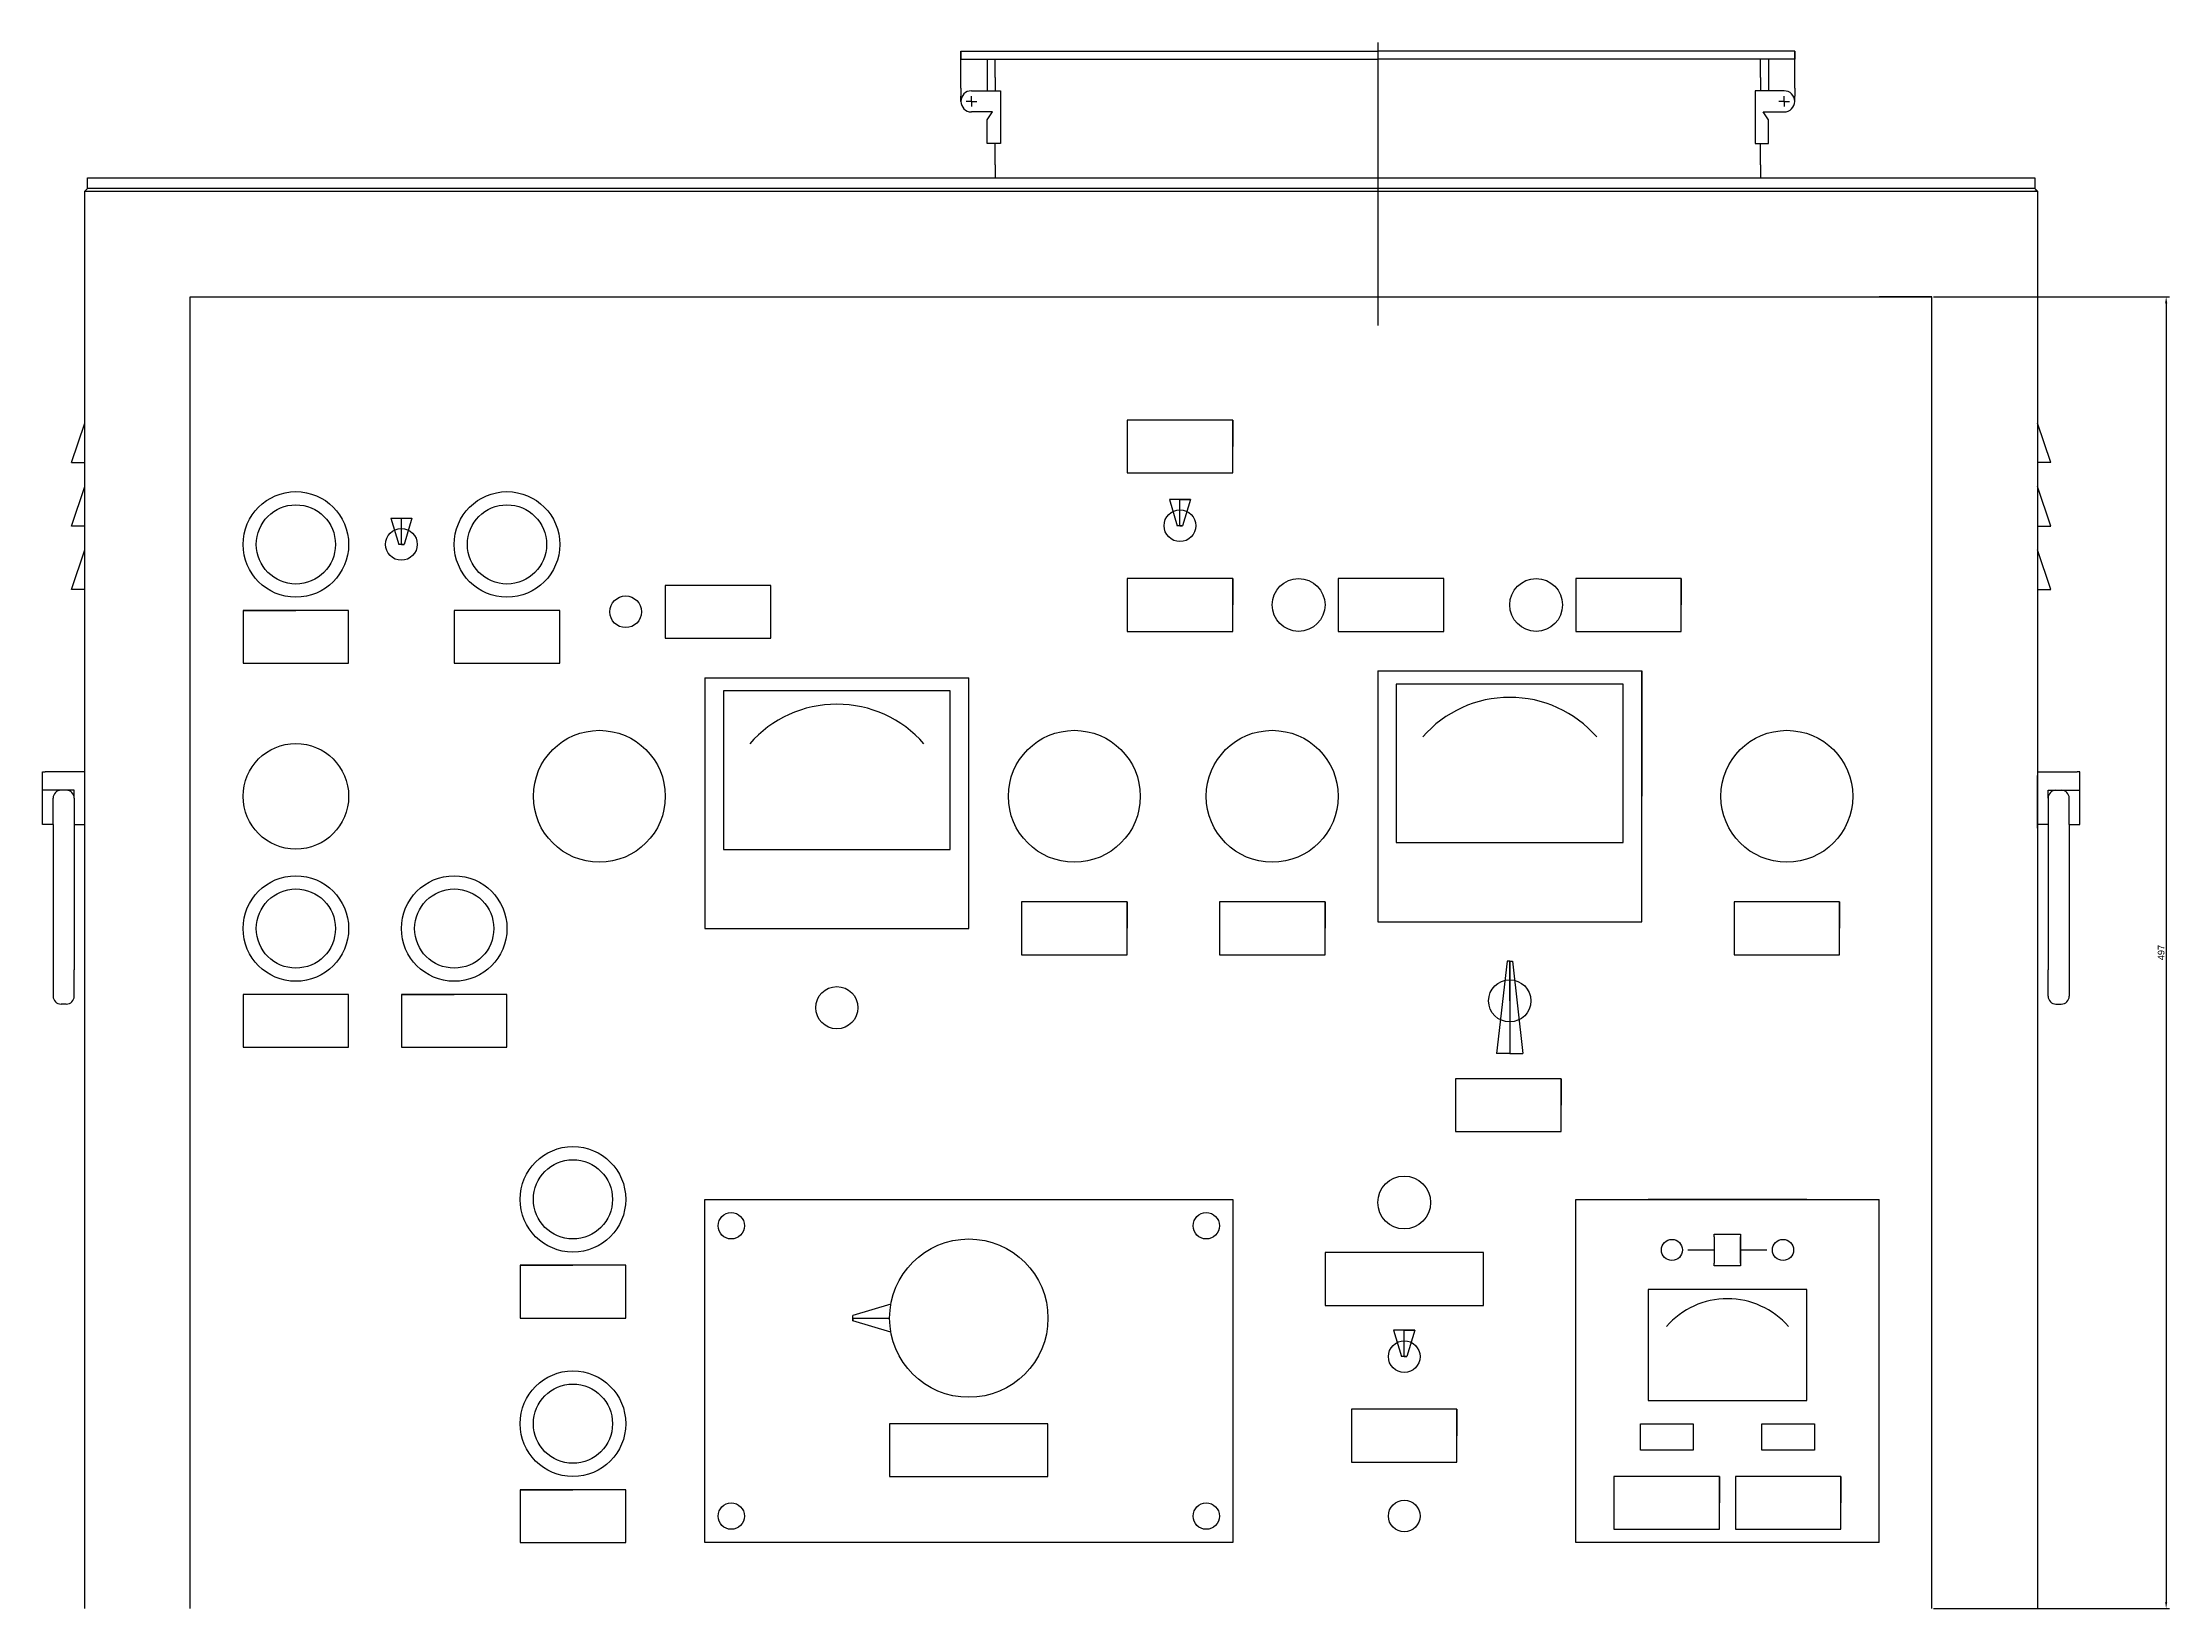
# Model space of a CAD drawing. Header units: millimetres. Extents: x -286516 to -275786, y 161594 to 164062.
# Drawn here: x -279602 to -278796, y 163415 to 164008 of the extents above; entities that cross this region are included whole.
import ezdxf

# ---------------------------------------------------------------- set-up
doc = ezdxf.new("R2010")
doc.units = ezdxf.units.MM
doc.styles.get("Standard").update_dxf_attribs({"font": 'arial.ttf'})
doc.dimstyles.new('ISO-25', dxfattribs={"dimtxt": 2.5, "dimasz": 2.5, "dimexe": 1.25, "dimexo": 0.625, "dimtad": 1, "dimtxsty": 'Standard', "dimcen": 2.5, "dimadec": 0, "dimazin": 0, "dimtfac": 1, "dimtmove": 0, "dimatfit": 3, "dimfxl": 1, "dimarcsym": 0})

msp = doc.modelspace()

# ---------------------------------------------------------------- blocks, each defined once
blk = doc.blocks.new('*D27')
at = {"color": 0, "lineweight": -2, "transparency": 16777216}
for p, q in [((-278885.43, 163911.52), (-278796.06, 163911.52)), ((-278797.31, 163909.02), (-278797.31, 163417.02)), ((-278885.43, 163414.52), (-278796.06, 163414.52))]:
    blk.add_line(p, q, dxfattribs=at)
at = {"color": 0, "transparency": 16777216}
for points in [[(-278797.72, 163909.02), (-278796.89, 163909.02), (-278797.31, 163911.52)], [(-278797.72, 163417.02), (-278796.89, 163417.02), (-278797.31, 163414.52)]]:
    blk.add_solid(points, dxfattribs=at)
at = {"layer": 'Defpoints', "color": 0, "transparency": 16777216}
for p in [(-278886.05, 163911.52), (-278886.05, 163414.52), (-278797.31, 163414.52)]:
    blk.add_point(p, dxfattribs=at)
at = {"color": 0, "transparency": 16777216, "insert": (-278799.21, 163663.02), "char_height": 2.5, "attachment_point": 5, "rotation": 90}
blk.add_mtext('497', dxfattribs=at)

# ---------------------------------------------------------------- dimensions: what is measured, and where the dimension line sits
dim = msp.add_linear_dim(base=(-278797.306, 163414.517), p1=(-278886.053, 163911.517), p2=(-278886.053, 163414.517), angle=90, dimstyle='ISO-25')
dim.commit()
dim.dimension.update_dxf_attribs({"geometry": '*D27', "text_midpoint": (-278799.207, 163663.017)})

# ---------------------------------------------------------------- linework, layer by layer
for p, q in [((-279254.053, 163990.517), (-279254.053, 164004.517)), ((-279254.053, 164004.517), (-279096.053, 164004.517)), ((-279254.053, 164004.517), (-279254.053, 164003.517)), ((-279254.053, 164004.517), (-279254.053, 164001.517)), ((-279096.053, 164007.801), (-279096.053, 163900.628)), ((-278938.053, 164004.517), (-279096.053, 164004.517)), ((-278938.053, 163990.517), (-278938.053, 164004.517)), ((-278938.053, 164004.517), (-278938.053, 164003.517)), ((-278938.053, 164004.517), (-278938.053, 164001.517)), ((-279254.053, 164001.517), (-279096.053, 164001.517)), ((-279244.053, 164001.517), (-279244.053, 163994.517)), ((-279241.053, 163994.517), (-279241.053, 164001.517)), ((-278938.053, 164001.517), (-279096.053, 164001.517)), ((-278951.053, 163994.517), (-278951.053, 164001.517)), ((-278948.053, 164001.517), (-278948.053, 163994.517)), ((-279254.053, 163990.517), (-279254.053, 163987.517)), ((-279250.053, 163989.517), (-279239.053, 163989.517)), ((-279244.053, 163994.517), (-279244.053, 163989.517)), ((-279244.053, 163989.517), (-279241.053, 163989.517)), ((-279241.053, 163994.517), (-279241.053, 163989.517)), ((-279239.053, 163989.517), (-279239.053, 163969.517)), ((-278942.053, 163989.517), (-278953.053, 163989.517)), ((-278953.053, 163989.517), (-278953.053, 163969.517)), ((-278951.053, 163994.517), (-278951.053, 163989.517)), ((-278948.053, 163989.517), (-278951.053, 163989.517)), ((-278948.053, 163994.517), (-278948.053, 163989.517)), ((-278938.053, 163990.517), (-278938.053, 163987.517)), ((-279254.053, 163985.517), (-279254.053, 163987.517)), ((-279250.053, 163985.517), (-279252.053, 163985.517)), ((-279250.053, 163985.517), (-279250.053, 163987.517)), ((-279250.053, 163985.517), (-279250.053, 163983.517)), ((-279250.053, 163985.517), (-279248.053, 163985.517)), ((-279242.053, 163981.517), (-279250.053, 163981.517)), ((-279244.053, 163978.517), (-279242.053, 163981.517)), ((-278950.053, 163981.517), (-278942.053, 163981.517)), ((-278948.053, 163978.517), (-278950.053, 163981.517)), ((-278942.053, 163985.517), (-278944.053, 163985.517)), ((-278942.053, 163985.517), (-278942.053, 163987.517)), ((-278942.053, 163985.517), (-278942.053, 163983.517)), ((-278942.053, 163985.517), (-278940.053, 163985.517)), ((-278938.053, 163985.517), (-278938.053, 163987.517)), ((-279244.053, 163969.517), (-279244.053, 163978.517)), ((-278948.053, 163969.517), (-278948.053, 163978.517)), ((-279241.053, 163969.517), (-279244.053, 163969.517)), ((-279241.053, 163961.517), (-279241.053, 163969.517)), ((-279239.053, 163969.517), (-279241.053, 163969.517)), ((-278953.053, 163969.517), (-278951.053, 163969.517)), ((-278951.053, 163961.517), (-278951.053, 163969.517)), ((-278951.053, 163969.517), (-278948.053, 163969.517)), ((-279585.053, 163952.517), (-279585.053, 163956.517)), ((-279585.053, 163956.517), (-278847.053, 163956.517)), ((-279241.053, 163961.517), (-279241.053, 163956.517)), ((-279096.053, 163956.517), (-278951.053, 163956.517)), ((-278951.053, 163961.517), (-278951.053, 163956.517)), ((-278847.053, 163956.517), (-278847.053, 163952.517)), ((-279586.053, 163951.517), (-279585.053, 163952.517)), ((-279586.053, 163951.517), (-278846.053, 163951.517)), ((-279586.053, 163414.517), (-279586.053, 163951.517)), ((-279586.053, 163951.517), (-279585.053, 163951.517)), ((-279586.053, 163951.517), (-279216.053, 163951.517)), ((-278847.053, 163952.517), (-279585.053, 163952.517)), ((-278846.053, 163951.517), (-278847.053, 163952.517)), ((-278846.053, 163951.517), (-278847.053, 163951.517)), ((-278846.053, 163951.517), (-278846.053, 163414.517)), ((-278846.053, 163951.517), (-278846.053, 163683.017)), ((-279546.053, 163414.517), (-279546.053, 163911.517)), ((-279546.053, 163911.517), (-278886.053, 163911.517)), ((-279546.053, 163911.517), (-279526.053, 163911.517)), ((-278886.053, 163911.517), (-278906.053, 163911.517)), ((-278886.053, 163414.517), (-278886.053, 163911.517)), ((-279591.053, 163848.628), (-279586.053, 163863.628)), ((-279191.053, 163864.718), (-279191.053, 163844.718)), ((-279151.053, 163864.718), (-279191.053, 163864.718)), ((-279151.053, 163844.718), (-279151.053, 163864.718)), ((-279151.053, 163864.718), (-279151.053, 163854.718)), ((-278841.053, 163848.628), (-278846.053, 163863.628)), ((-279591.053, 163848.628), (-279586.053, 163848.628)), ((-279191.053, 163844.718), (-279151.053, 163844.718)), ((-278841.053, 163848.628), (-278846.053, 163848.628)), ((-279591.053, 163824.628), (-279586.053, 163839.628)), ((-278841.053, 163824.628), (-278846.053, 163839.628)), ((-279470.053, 163827.648), (-279467.053, 163817.648)), ((-279470.053, 163827.648), (-279462.053, 163827.648)), ((-279466.053, 163817.648), (-279466.053, 163827.648)), ((-279462.053, 163827.648), (-279465.053, 163817.648)), ((-279167.053, 163834.718), (-279175.053, 163834.718)), ((-279175.053, 163834.718), (-279172.053, 163824.718)), ((-279171.053, 163824.718), (-279171.053, 163834.718)), ((-279171.053, 163834.718), (-279167.053, 163834.718)), ((-279167.053, 163834.718), (-279170.053, 163824.718)), ((-279586.053, 163824.628), (-279591.053, 163824.628)), ((-279170.053, 163824.718), (-279172.053, 163824.718)), ((-279171.053, 163824.718), (-279170.053, 163824.718)), ((-278846.053, 163824.628), (-278841.053, 163824.628)), ((-279591.053, 163800.628), (-279586.053, 163815.628)), ((-279465.053, 163817.648), (-279467.053, 163817.648)), ((-279466.053, 163817.648), (-279465.053, 163817.648)), ((-278841.053, 163800.628), (-278846.053, 163815.628)), ((-279191.053, 163804.718), (-279191.053, 163784.718)), ((-279151.053, 163804.718), (-279191.053, 163804.718)), ((-279151.053, 163784.718), (-279151.053, 163804.718)), ((-279151.053, 163804.718), (-279151.053, 163794.718)), ((-279111.053, 163804.718), (-279111.053, 163784.718)), ((-279071.053, 163804.718), (-279111.053, 163804.718)), ((-279111.053, 163804.718), (-279111.053, 163794.718)), ((-279071.053, 163784.718), (-279071.053, 163804.718)), ((-279021.053, 163804.718), (-279021.053, 163784.718)), ((-278981.053, 163804.718), (-279021.053, 163804.718)), ((-278981.053, 163784.718), (-278981.053, 163804.718)), ((-278981.053, 163804.718), (-278981.053, 163794.718)), ((-279586.053, 163800.628), (-279591.053, 163800.628)), ((-279366.053, 163802.118), (-279366.053, 163782.118)), ((-279326.053, 163802.118), (-279366.053, 163802.118)), ((-279366.053, 163802.118), (-279366.053, 163792.118)), ((-279326.053, 163782.118), (-279326.053, 163802.118)), ((-278846.053, 163800.628), (-278841.053, 163800.628)), ((-279526.053, 163792.648), (-279526.053, 163772.648)), ((-279486.053, 163792.648), (-279526.053, 163792.648)), ((-279526.053, 163792.648), (-279506.053, 163792.648)), ((-279486.053, 163772.648), (-279486.053, 163792.648)), ((-279446.053, 163792.648), (-279446.053, 163772.648)), ((-279406.053, 163792.648), (-279446.053, 163792.648)), ((-279406.053, 163772.648), (-279406.053, 163792.648)), ((-279366.053, 163782.118), (-279326.053, 163782.118)), ((-279191.053, 163784.718), (-279151.053, 163784.718)), ((-279111.053, 163784.718), (-279071.053, 163784.718)), ((-279021.053, 163784.718), (-278981.053, 163784.718)), ((-279526.053, 163772.648), (-279486.053, 163772.648)), ((-279446.053, 163772.648), (-279406.053, 163772.648)), ((-279351.053, 163767.118), (-279251.053, 163767.118)), ((-279351.053, 163767.118), (-279351.053, 163672.118)), ((-279251.053, 163672.118), (-279251.053, 163767.118)), ((-279096.053, 163769.718), (-278996.053, 163769.718)), ((-279096.053, 163769.718), (-279096.053, 163674.718)), ((-279096.053, 163769.718), (-278996.053, 163769.718)), ((-279096.053, 163769.718), (-279096.053, 163674.718)), ((-279003.053, 163764.718), (-279089.053, 163764.718)), ((-279089.053, 163764.718), (-279089.053, 163704.718)), ((-279003.053, 163764.718), (-279089.053, 163764.718)), ((-279089.053, 163764.718), (-279089.053, 163704.718)), ((-279003.053, 163704.718), (-279003.053, 163764.718)), ((-279003.053, 163704.718), (-279003.053, 163764.718)), ((-278996.053, 163674.718), (-278996.053, 163769.718)), ((-278996.053, 163674.718), (-278996.053, 163769.718)), ((-278996.053, 163769.718), (-278996.053, 163722.218)), ((-279258.053, 163762.118), (-279344.053, 163762.118)), ((-279344.053, 163762.118), (-279344.053, 163702.118)), ((-279258.053, 163702.118), (-279258.053, 163762.118)), ((-279602.053, 163711.514), (-279602.053, 163731.514)), ((-279602.053, 163731.514), (-279601.053, 163731.514)), ((-279586.053, 163731.514), (-279601.053, 163731.514)), ((-279586.053, 163731.514), (-279594.053, 163731.514)), ((-278846.053, 163731.514), (-278831.053, 163731.514)), ((-278846.053, 163731.514), (-278838.053, 163731.514)), ((-278830.053, 163731.514), (-278831.053, 163731.514)), ((-278830.053, 163711.514), (-278830.053, 163731.514)), ((-279590.053, 163724.514), (-279602.053, 163724.514)), ((-279593.053, 163724.514), (-279595.053, 163724.514)), ((-279590.053, 163721.514), (-279590.053, 163724.514)), ((-278846.053, 163710.164), (-278846.053, 163730.164)), ((-278846.053, 163730.164), (-278846.053, 163682.664)), ((-278842.053, 163721.514), (-278842.053, 163724.514)), ((-278842.053, 163724.514), (-278830.053, 163724.514)), ((-278839.053, 163724.514), (-278837.053, 163724.514)), ((-279598.053, 163711.514), (-279598.053, 163721.514)), ((-279590.053, 163721.514), (-279590.053, 163711.514)), ((-278842.053, 163721.514), (-278842.053, 163711.514)), ((-278834.053, 163711.514), (-278834.053, 163721.514)), ((-279598.053, 163711.514), (-279602.053, 163711.514)), ((-279598.053, 163711.514), (-279601.053, 163711.514)), ((-279598.053, 163711.514), (-279598.053, 163656.514)), ((-279590.053, 163711.514), (-279586.053, 163711.514)), ((-279590.053, 163711.514), (-279590.053, 163656.514)), ((-278842.053, 163711.514), (-278846.053, 163711.514)), ((-278842.053, 163711.514), (-278842.053, 163656.514)), ((-278834.053, 163711.514), (-278831.053, 163711.514)), ((-278834.053, 163711.514), (-278830.053, 163711.514)), ((-278834.053, 163711.514), (-278834.053, 163656.514)), ((-279344.053, 163702.118), (-279258.053, 163702.118)), ((-279089.053, 163704.718), (-279003.053, 163704.718)), ((-279089.053, 163704.718), (-279003.053, 163704.718)), ((-279231.053, 163682.218), (-279231.053, 163662.218)), ((-279191.053, 163682.218), (-279231.053, 163682.218)), ((-279191.053, 163662.218), (-279191.053, 163682.218)), ((-279191.053, 163682.218), (-279191.053, 163672.218)), ((-279156.053, 163682.218), (-279156.053, 163662.218)), ((-279116.053, 163682.218), (-279156.053, 163682.218)), ((-279116.053, 163662.218), (-279116.053, 163682.218)), ((-279116.053, 163682.218), (-279116.053, 163672.218)), ((-278961.053, 163682.218), (-278961.053, 163662.218)), ((-278921.053, 163682.218), (-278961.053, 163682.218)), ((-278921.053, 163662.218), (-278921.053, 163682.218)), ((-278921.053, 163682.218), (-278921.053, 163672.218)), ((-279096.053, 163674.718), (-278996.053, 163674.718)), ((-279096.053, 163674.718), (-278996.053, 163674.718)), ((-279096.053, 163674.718), (-279046.053, 163674.718)), ((-279351.053, 163672.118), (-279251.053, 163672.118)), ((-279351.053, 163672.118), (-279301.053, 163672.118)), ((-279231.053, 163662.218), (-279191.053, 163662.218)), ((-279156.053, 163662.218), (-279116.053, 163662.218)), ((-279047.053, 163659.718), (-279051.053, 163624.718)), ((-279046.053, 163659.718), (-279047.053, 163659.718)), ((-279046.053, 163644.718), (-279046.053, 163659.718)), ((-279046.053, 163659.718), (-279046.053, 163629.718)), ((-279046.053, 163659.718), (-279045.053, 163659.718)), ((-279045.053, 163659.718), (-279041.053, 163624.718)), ((-278961.053, 163662.218), (-278921.053, 163662.218)), ((-279598.053, 163656.514), (-279598.053, 163646.514)), ((-279590.053, 163646.514), (-279590.053, 163656.514)), ((-279046.053, 163649.718), (-279046.053, 163644.718)), ((-278846.053, 163655.164), (-278846.053, 163635.164)), ((-278842.053, 163646.514), (-278842.053, 163656.514)), ((-278834.053, 163656.514), (-278834.053, 163646.514)), ((-279593.053, 163643.514), (-279595.053, 163643.514)), ((-279526.053, 163647.118), (-279526.053, 163627.118)), ((-279486.053, 163647.118), (-279526.053, 163647.118)), ((-279486.053, 163627.118), (-279486.053, 163647.118)), ((-279466.053, 163647.118), (-279466.053, 163627.118)), ((-279426.053, 163647.118), (-279466.053, 163647.118)), ((-279466.053, 163647.118), (-279446.053, 163647.118)), ((-279426.053, 163627.118), (-279426.053, 163647.118)), ((-278839.053, 163643.514), (-278837.053, 163643.514)), ((-279526.053, 163627.118), (-279486.053, 163627.118)), ((-279466.053, 163627.118), (-279426.053, 163627.118)), ((-279046.053, 163629.718), (-279046.053, 163624.718)), ((-279046.053, 163624.718), (-279051.053, 163624.718)), ((-279046.053, 163624.718), (-279041.053, 163624.718)), ((-279066.624, 163615.2), (-279066.624, 163595.2)), ((-279026.624, 163615.2), (-279066.624, 163615.2)), ((-279026.624, 163595.2), (-279026.624, 163615.2)), ((-279026.624, 163615.2), (-279026.624, 163605.2)), ((-279066.624, 163595.2), (-279026.624, 163595.2)), ((-279351.053, 163569.517), (-279151.053, 163569.517)), ((-279351.053, 163439.517), (-279351.053, 163569.517)), ((-279151.053, 163569.517), (-279151.053, 163439.517)), ((-279021.053, 163439.517), (-279021.053, 163569.517)), ((-279021.053, 163569.517), (-278906.053, 163569.517)), ((-279021.053, 163569.517), (-278963.553, 163569.517)), ((-278933.453, 163569.517), (-278993.653, 163569.517)), ((-278993.653, 163569.517), (-278963.553, 163569.517)), ((-278963.553, 163569.517), (-278963.553, 163569.517)), ((-278906.053, 163439.517), (-278906.053, 163569.517)), ((-278968.603, 163555.357), (-278968.603, 163556.357)), ((-278968.603, 163556.357), (-278958.603, 163556.357)), ((-278968.603, 163555.357), (-278968.603, 163550.357)), ((-278958.603, 163556.357), (-278958.603, 163555.357)), ((-278958.603, 163550.357), (-278958.603, 163555.357)), ((-278958.603, 163555.357), (-278958.603, 163545.357)), ((-279116.053, 163549.324), (-279116.053, 163529.324)), ((-279056.053, 163549.324), (-279116.053, 163549.324)), ((-279056.053, 163529.324), (-279056.053, 163549.324)), ((-278978.603, 163550.357), (-278968.603, 163550.357)), ((-278968.603, 163550.357), (-278968.603, 163545.357)), ((-278968.603, 163544.357), (-278968.603, 163545.357)), ((-278958.603, 163545.357), (-278958.603, 163550.357)), ((-278958.603, 163550.357), (-278948.603, 163550.357)), ((-278958.603, 163545.357), (-278958.603, 163544.357)), ((-279421.053, 163544.517), (-279421.053, 163524.517)), ((-279381.053, 163544.517), (-279421.053, 163544.517)), ((-279421.053, 163544.517), (-279401.053, 163544.517)), ((-279381.053, 163524.517), (-279381.053, 163544.517)), ((-278958.603, 163544.357), (-278968.603, 163544.357)), ((-279280.573, 163529.861), (-279295.053, 163525.517)), ((-279116.053, 163529.324), (-279056.053, 163529.324)), ((-278993.653, 163535.357), (-278993.653, 163493.357)), ((-278933.453, 163535.357), (-278993.653, 163535.357)), ((-278993.653, 163535.357), (-278993.653, 163493.357)), ((-278933.453, 163493.357), (-278933.453, 163535.357)), ((-278933.453, 163493.357), (-278933.453, 163535.357)), ((-279421.053, 163524.517), (-279381.053, 163524.517)), ((-279295.053, 163523.517), (-279295.053, 163525.517)), ((-279295.053, 163524.517), (-279295.053, 163523.517)), ((-279295.053, 163524.517), (-279281.053, 163524.517)), ((-279280.573, 163519.173), (-279295.053, 163523.517)), ((-279082.053, 163519.959), (-279090.053, 163519.959)), ((-279090.053, 163519.959), (-279087.053, 163509.959)), ((-279086.053, 163509.959), (-279086.053, 163519.959)), ((-279086.053, 163519.959), (-279082.053, 163519.959)), ((-279082.053, 163519.959), (-279085.053, 163509.959)), ((-279085.053, 163509.959), (-279087.053, 163509.959)), ((-279086.053, 163509.959), (-279085.053, 163509.959)), ((-279106.053, 163489.959), (-279106.053, 163469.959)), ((-279066.053, 163489.959), (-279106.053, 163489.959)), ((-279066.053, 163469.959), (-279066.053, 163489.959)), ((-279066.053, 163489.959), (-279066.053, 163479.959)), ((-278993.653, 163493.357), (-278933.453, 163493.357)), ((-278993.653, 163493.357), (-278933.453, 163493.357)), ((-279281.053, 163484.517), (-279281.053, 163464.517)), ((-279221.053, 163484.517), (-279281.053, 163484.517)), ((-279221.053, 163464.517), (-279221.053, 163484.517)), ((-278996.553, 163484.517), (-278976.553, 163484.517)), ((-278996.553, 163474.517), (-278996.553, 163484.517)), ((-278976.553, 163484.517), (-278976.553, 163474.517)), ((-278950.553, 163484.517), (-278930.553, 163484.517)), ((-278950.553, 163474.517), (-278950.553, 163484.517)), ((-278930.553, 163484.517), (-278930.553, 163474.517)), ((-278976.553, 163474.517), (-278996.553, 163474.517)), ((-278930.553, 163474.517), (-278950.553, 163474.517)), ((-279281.053, 163464.517), (-279221.053, 163464.517)), ((-279106.053, 163469.959), (-279066.053, 163469.959)), ((-279006.553, 163464.517), (-279006.553, 163444.517)), ((-278966.553, 163464.517), (-279006.553, 163464.517)), ((-278966.553, 163444.517), (-278966.553, 163464.517)), ((-278966.553, 163464.517), (-278966.553, 163454.517)), ((-278960.553, 163464.517), (-278960.553, 163444.517)), ((-278920.553, 163464.517), (-278960.553, 163464.517)), ((-278920.553, 163444.517), (-278920.553, 163464.517)), ((-278920.553, 163464.517), (-278920.553, 163454.517)), ((-279421.053, 163459.517), (-279421.053, 163439.517)), ((-279381.053, 163459.517), (-279421.053, 163459.517)), ((-279421.053, 163459.517), (-279401.053, 163459.517)), ((-279381.053, 163439.517), (-279381.053, 163459.517)), ((-279006.553, 163444.517), (-278966.553, 163444.517)), ((-278960.553, 163444.517), (-278920.553, 163444.517)), ((-279421.053, 163439.517), (-279381.053, 163439.517)), ((-279151.053, 163439.517), (-279351.053, 163439.517)), ((-278906.053, 163439.517), (-279021.053, 163439.517))]:
    msp.add_line(p, q)
for centre, radius in [((-279506.053, 163817.648), 20), ((-279426.053, 163817.648), 20), ((-279506.053, 163817.648), 15), ((-279426.053, 163817.648), 15), ((-279171.053, 163824.718), 6), ((-279466.053, 163817.648), 6), ((-279466.053, 163817.648), 6), ((-279126.053, 163794.718), 10), ((-279036.053, 163794.718), 10), ((-279381.053, 163792.118), 6), ((-279391.053, 163722.218), 25), ((-279211.053, 163722.218), 25), ((-279136.053, 163722.218), 25), ((-278941.053, 163722.218), 25), ((-279506.053, 163722.218), 20), ((-279506.053, 163672.118), 20), ((-279446.053, 163672.118), 20), ((-279506.053, 163672.118), 15), ((-279446.053, 163672.118), 15), ((-279301.053, 163642.118), 8), ((-279046.053, 163644.718), 8), ((-279401.053, 163569.517), 20), ((-279401.053, 163569.517), 15), ((-279086.053, 163568.324), 10), ((-279341.053, 163559.517), 5), ((-279161.053, 163559.517), 5), ((-279251.053, 163524.517), 30), ((-278984.603, 163550.357), 4), ((-278942.503, 163550.357), 4), ((-279086.053, 163509.959), 6), ((-279401.053, 163484.517), 20), ((-279401.053, 163484.517), 15), ((-279341.053, 163449.517), 5), ((-279161.053, 163449.517), 5), ((-279086.053, 163449.517), 6)]:
    msp.add_circle(centre, radius)
for centre, radius, start, end in [((-279250.053, 163985.517), 4, 90, 270), ((-278942.053, 163985.517), 4, 270, 90), ((-279301.053, 163713.318), 43.8, 41.11209, 138.88791), ((-279046.053, 163715.918), 43.8, 41.11209, 138.88791), ((-279046.053, 163715.918), 43.8, 41.11209, 138.88791), ((-279595.053, 163721.514), 3, 90, 180), ((-279593.053, 163721.514), 3, 0, 90), ((-278839.053, 163721.514), 3, 90, 180), ((-278837.053, 163721.514), 3, 0, 90), ((-279595.053, 163646.514), 3, 180, 270), ((-279593.053, 163646.514), 3, 270, 0), ((-278839.053, 163646.514), 3, 180, 270), ((-278837.053, 163646.514), 3, 270, 0), ((-278963.553, 163501.197), 30.66, 41.11209, 138.88791), ((-278963.553, 163501.197), 30.66, 41.11209, 138.88791)]:
    msp.add_arc(centre, radius, start, end)

msp.set_redraw_order([(e.dxf.handle, doc.entitydb.next_handle()) for e in msp.query("TEXT MTEXT ATTDEF DIMENSION ARC_DIMENSION")])  # texts and dimensions are drawn at this point

doc.saveas('drawing.dxf')
